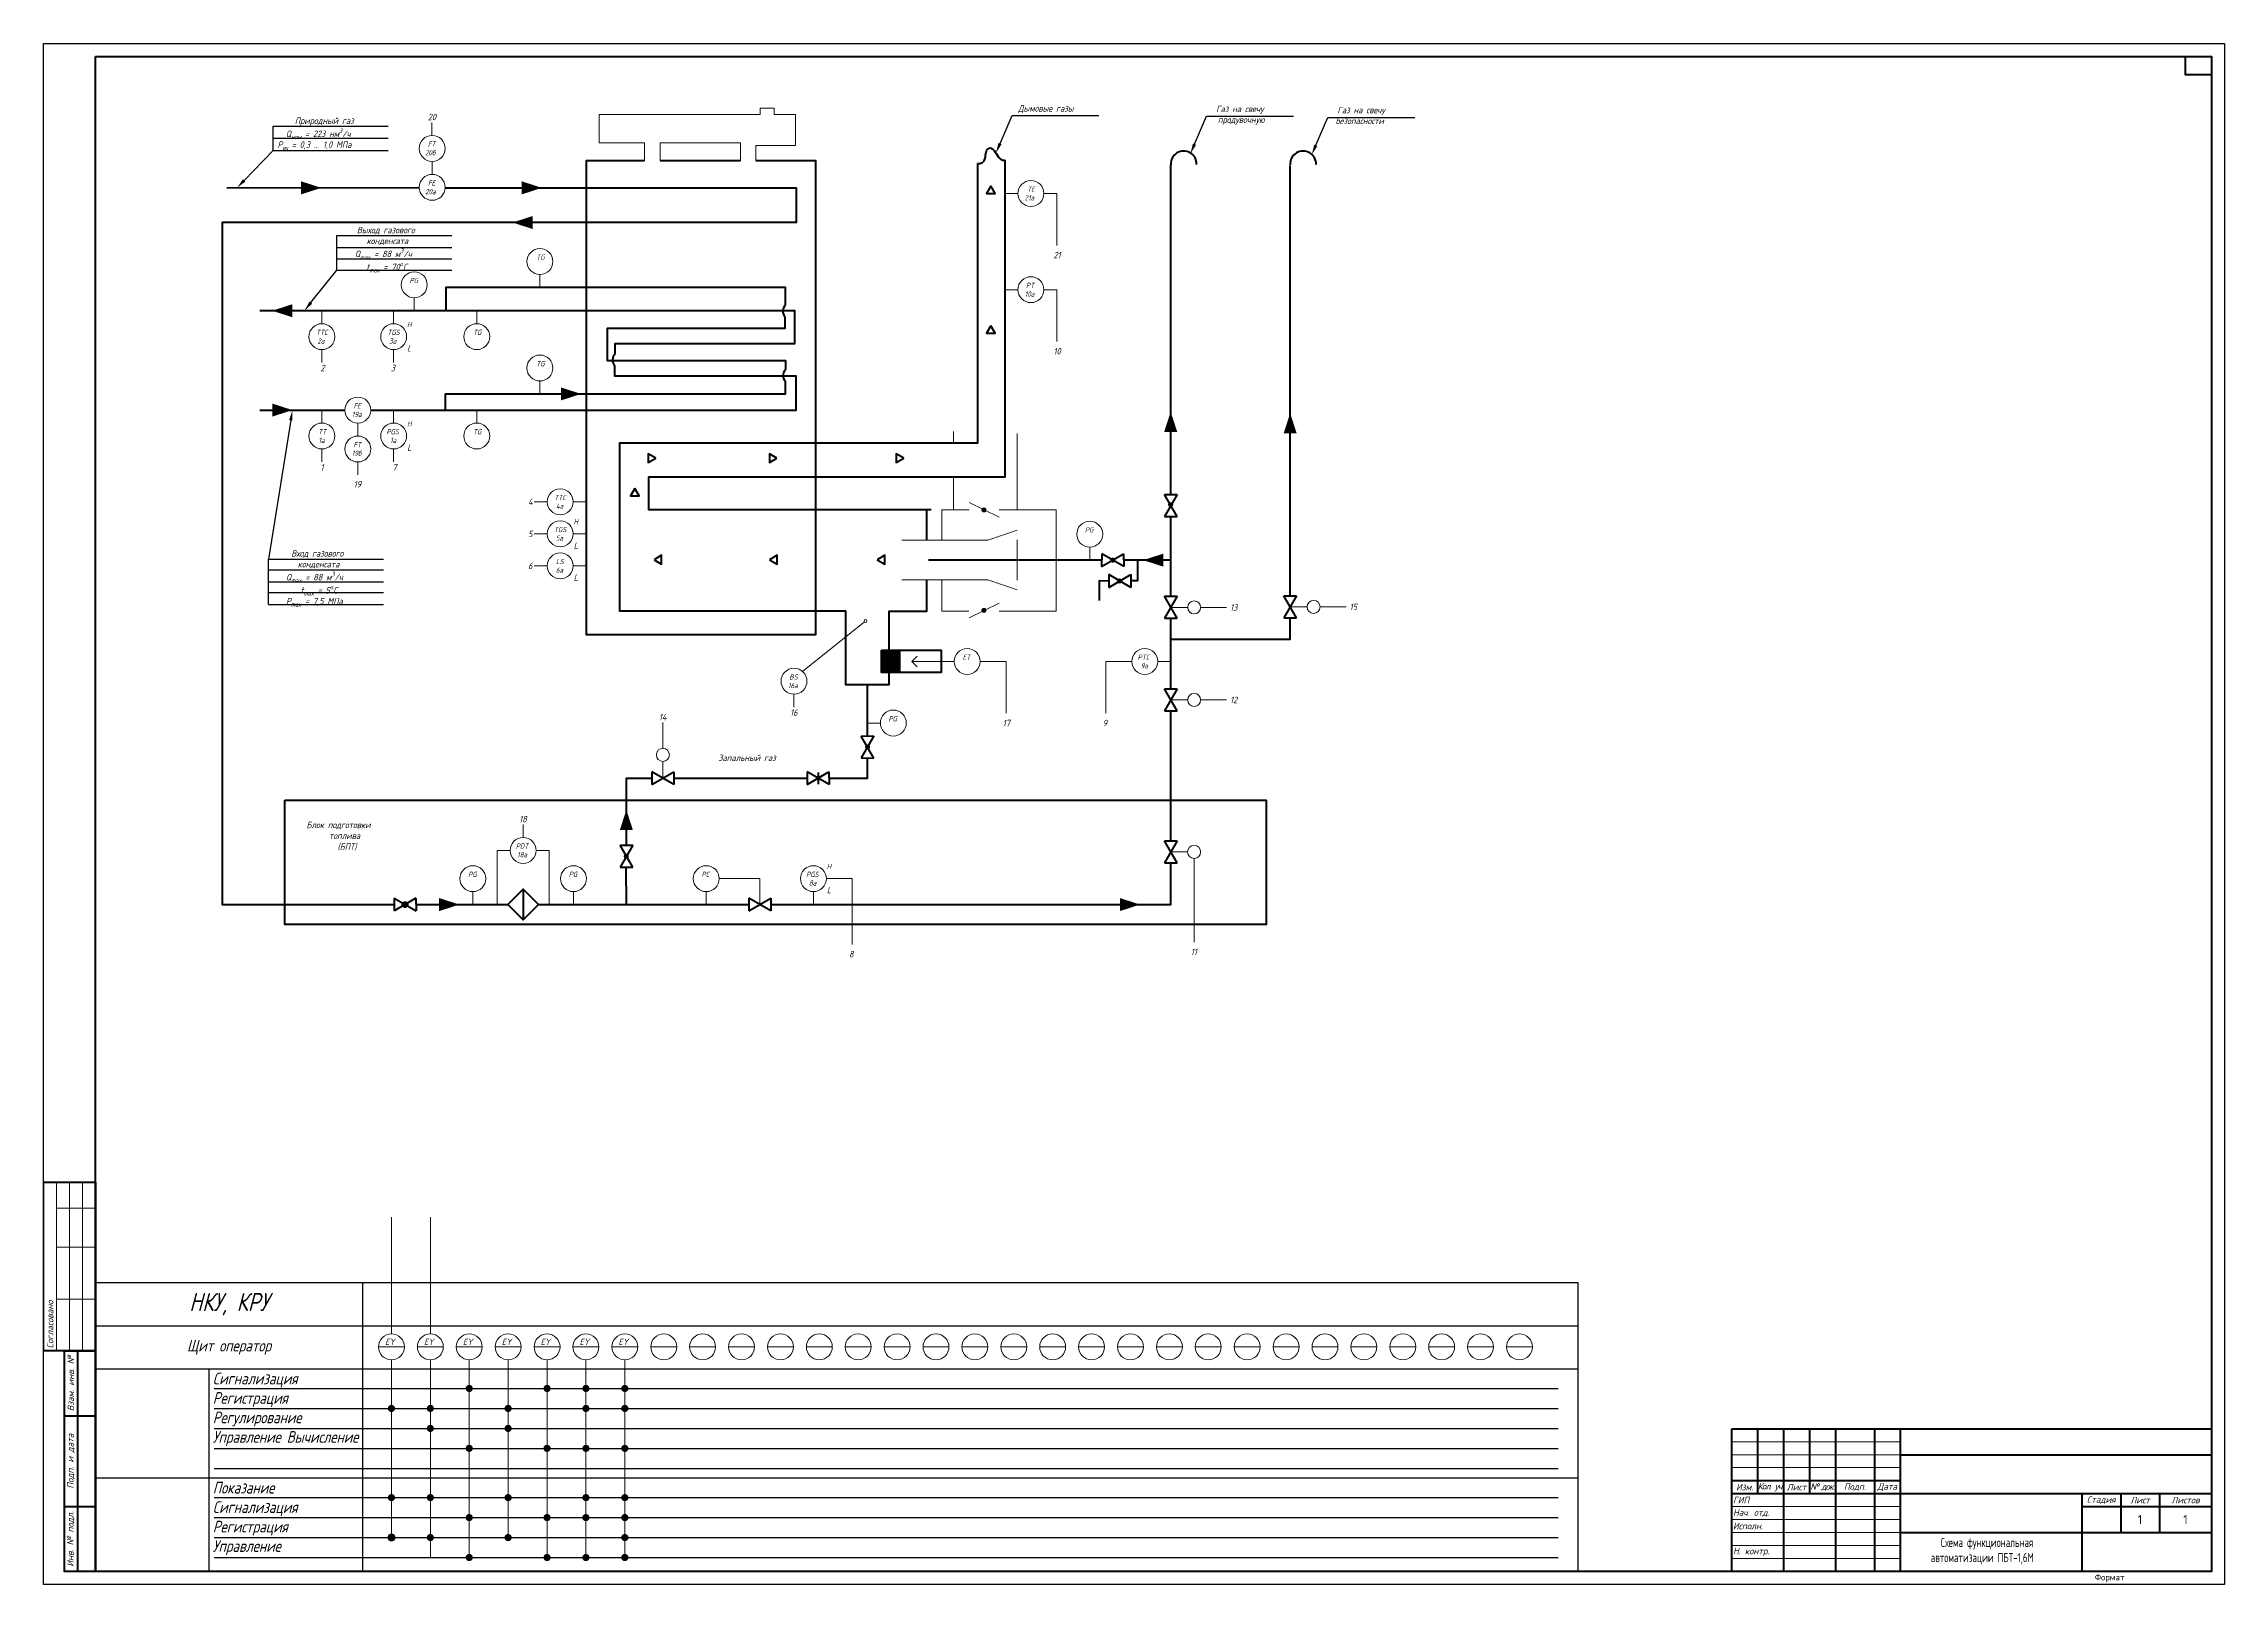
# Model space of a CAD drawing. Header units: millimetres. Extents: x 0 to 841, y 0 to 594.
import ezdxf
from ezdxf import colors
from ezdxf.entities.mleader import LeaderData, LeaderLine
from ezdxf.enums import TextEntityAlignment as Align
from ezdxf.math import Vec2, Vec3

# ---------------------------------------------------------------- set-up
doc = ezdxf.new("R2010")
doc.units = ezdxf.units.MM
doc.linetypes.add('ACAD_ISO02W100', pattern=[15, 12, -3])
for name, color, linetype, lineweight in [('1', 1, 'Continuous', 40), ('2', 1, 'Continuous', 20), ('Газ', 2, 'Continuous', 50), ('Конденсат', 45, 'Continuous', 50), ('Приборы', 170, 'Continuous', 20), ('Рамка', 3, 'Continuous', 40), ('Формат - толстая линия', 7, 'Continuous', 50), ('Формат - тонкая линия', 7, 'Continuous', 20)]:
    doc.layers.add(name, color=color, linetype=linetype, lineweight=lineweight)
doc.layers.add('Текст', color=7, linetype='Continuous')
doc.styles.add('2.5', font='isocpeur.ttf', dxfattribs={"oblique": 15, "height": 2.5})
doc.styles.add('3.5', font='isocpeur.ttf', dxfattribs={"oblique": 15, "height": 3.5})
doc.styles.add('GOST 2.304', font='CS_Gost2304.shx', dxfattribs={"oblique": 15})
doc.styles.get("Standard").update_dxf_attribs({"font": 'arial.ttf'})

msp = doc.modelspace()

# ---------------------------------------------------------------- texts
at = {"layer": 'Рамка', "linetype": 'Continuous', "lineweight": 25, "insert": (721.59, 17.91), "char_height": 3.5, "width": 61.5072, "attachment_point": 1, "style": 'GOST 2.304'}
msp.add_mtext('\\pi10.1509;{\\Fsimplex|c204;\\Q0.2618;\\W0.67745;Схема функциональная \\P\\pi6.2548;автоматизации ПБТ-1,6М}', dxfattribs=at)
at = {"layer": 'Текст', "style": 'GOST 2.304'}
for s, width, heights, insert, char_height, attachment_point in [('\\A1;\\pi8.44531;Природный газ\\P\\pi5.00675;Q{\\H0.7x;\\S^ ном;} = 223 нм{\\H0.7x;\\S3^ ;}/ч\\P\\pi1.77613;Р{\\H0.7x;\\S^ вх;} = 0,3 ... 1,0 МПа', 45.5811, [0], (88.5, 565.51), 2.5, 1), ('20', 6.1964, [2.79], (148.26, 566.95), 2.5, 1), ('\\A1;\\pi8.91723;Дымовые газы', 45.5811, [0], (367, 570.28), 2.5, 1), ('\\A1;\\pi10.24583;Газ на свечу \\P\\pi10.94531;продувочную', 45.5811, [0], (442.01, 570.08), 2.5, 1), ('\\A1;\\pi10.24583;Газ на свечу \\P\\pi9.58053;безопасности', 45.5811, [0], (488.78, 569.63), 2.5, 1), ('\\pi1.89349;FT\\P\\pi0.84587;20б', 7.3705, [0], (146.36, 556.27), 2, 1), ('\\pi1.94111;FE\\P\\pi0.87573;20а', 7.3705, [0], (146.36, 541.27), 2, 1), ('\\pi2.14103;TE\\P\\pi1.15288;21a', 7.2344, [0], (377.26, 538.89), 2, 1), ('\\A1;\\pi7.79055;Выход газового \\P\\pi11.54055;конденсата\\P\\pi7.00521;Q{\\H0.7x;\\S^ max;} = 88 м{\\H0.7x;\\S3^ ;}/ч\\P\\pi11.41794;t{\\H0.7x;\\S^ max;} = 70{\\H0.7x;\\So^ ;}C', 45.5811, [0], (113.11, 523.36), 2.5, 1), ('21', 7.3705, [0], (389.55, 513.74), 2.5, 1), ('\\pi2.17762;TG', 7.3705, [0], (187.91, 512.67), 2, 1), ('\\pi1.76681;PG', 7.3705, [0], (139.44, 503.69), 2, 1), ('\\pi1.68261;PT\\P\\pi1.21509;10а', 7.2344, [0], (377.26, 501.81), 2, 1), ('\\pi1.32048;TTC\\P\\pi1.82811;2а', 7.3705, [0], (103.85, 483.69), 2, 1), ('\\pi1.19972;TGS\\P\\pi1.87915;3а', 7.3705, [0], (131.49, 483.69), 2, 1), ('H', 7.3705, [0], (140.28, 486.72), 2, 1), ('\\pi2.17762;TG', 7.3705, [0], (163.53, 483.69), 2, 1), ('L', 7.3705, [0], (140.28, 475.32), 2.5, 7), ('\\pi2.17762;TG', 7.3705, [0], (187.91, 471.62), 2, 1), ('10', 7.3705, [0], (389.55, 476.66), 2.5, 1), ('2', 7.3705, [0], (106.87, 470.19), 2.5, 1), ('3', 7.3705, [0], (133.99, 470.19), 2.5, 1), ('\\pi1.94111;FE\\P\\pi1.28311;19а', 7.3705, [0], (117.68, 455.39), 2, 1), ('H', 7.3705, [0], (140.28, 448.42), 2, 1), ('\\pi2.16144;TT\\P\\pi2.23549;1а', 7.3705, [0], (103.85, 445.39), 2, 1), ('\\pi1.89349;FT\\P\\pi1.25326;19б', 7.3705, [0], (117.68, 440.39), 2, 1), ('\\pi0.78891;PGS\\P\\pi2.23549;1а', 7.3705, [0], (131.49, 445.39), 2, 1), ('L', 7.3705, [0], (140.28, 437.01), 2.5, 7), ('\\pi2.17762;TG', 7.3705, [0], (163.53, 445.39), 2, 1), ('1', 7.3705, [0], (106.87, 431.88), 2.5, 1), ('7', 7.3705, [0], (134.61, 431.88), 2.5, 1), ('19', 7.3705, [0], (119.68, 425.43), 2.5, 1), ('4', 7.3705, [0], (186.89, 418.6), 2.5, 1), ('\\pi1.32048;TTC\\P\\pi1.91742;4а', 7.3705, [0], (195.72, 420.04), 2, 1), ('5', 7.3705, [0], (186.89, 406.24), 2.5, 1), ('\\pi1.19972;TGS\\P\\pi1.87915;5а', 7.3705, [0], (195.72, 407.69), 2, 1), ('H', 7.3705, [0], (204.51, 410.72), 2, 1), ('\\pi1.69878;PG', 7.2344, [0], (399.94, 407.54), 2, 1), ('\\A1;\\pi9.04055;Вход газового \\P\\pi11.54055;конденсата\\P\\pi7.00522;Q{\\H0.7x;\\S^ max;\\H1.42857x; = 88 м\\H0.7x;\\S3^ ;\\H1.42857x;/ч\\P\\pi12.60845;t\\H0.7x;\\S^ max;\\H1.42857x; = 5\\H0.7x;\\So^ ;\\H1.42857x;C\\P\\pi7.14219;}Р{\\H0.7x;\\S^ max;} = 7,5 МПа', 45.5811, [0], (86.55, 398.72), 2.5, 1), ('\\pi1.97939;LS\\P\\pi1.914;6а', 7.3705, [0], (195.72, 395.33), 2, 1), ('L', 7.3705, [0], (204.51, 399.31), 2.5, 7), ('6', 7.3705, [0], (186.89, 393.88), 2.5, 1), ('L', 7.3705, [0], (204.51, 386.96), 2.5, 7), ('13', 7.3705, [0], (457.66, 377.89), 2.5, 1), ('15', 7.3705, [0], (503.73, 378.1), 2.5, 1), ('\\pi1.84587;ET', 7.3705, [0], (352.67, 358.48), 2, 1), ('\\pi0.84164;PTC\\P\\pi2.00068;9a', 7.2344, [0], (421.17, 358.47), 2, 1), ('\\pi1.78891;BS\\P\\pi1.28311;16а', 7.3705, [0], (285.88, 350.85), 2, 1), ('16', 7.3705, [0], (287.96, 337.37), 2.5, 1), ('12', 7.3705, [0], (457.66, 342.22), 2.5, 1), ('14', 7.3705, [0], (237.37, 335.61), 2.5, 1), ('\\pi1.69878;PG', 7.2344, [0], (324.21, 334.74), 2, 1), ('17', 7.3705, [0], (369.97, 333.32), 2.5, 1), ('9', 7.3705, [0], (408.47, 333.32), 2.5, 1), ('\\A1;\\pi8.67173;Запальный газ', 45.5811, [0], (251.59, 319.89), 2.5, 1), ('18', 7.3705, [0], (183.47, 296.27), 2.5, 1), ('\\A1;\\pi5.94531;Блок подготовки\\P\\pi14.63578;топлива\\P\\pi17.9244;(БПТ)', 45.5811, [0], (95.52, 294.03), 2.5, 1), ('\\pi0.75063;PDT\\P\\pi1.28311;18а', 7.3705, [0], (181.43, 285.63), 2, 1), ('H', 7.3705, [0], (302.14, 277.79), 2, 1), ('\\pi1.76681;PG', 7.3705, [0], (162.04, 274.75), 2, 1), ('\\pi1.76681;PG', 7.3705, [0], (200.83, 274.75), 2, 1), ('\\pi1.76681;PC', 7.3705, [0], (252.05, 274.75), 2, 1), ('\\pi0.78891;PGS\\P\\pi1.87915;8а', 7.3705, [0], (293.36, 274.75), 2, 1), ('L', 7.3705, [0], (302.14, 266.38), 2.5, 7), ('8', 7.3705, [0], (310.65, 244.25), 2.5, 1), ('11', 6.8329, [3.04], (442.5, 245.1), 2.5, 1), ('EY', 6.2619, [0], (131.77, 94.76), 2.5, 1), ('EY', 6.2619, [0], (146.77, 94.76), 2.5, 1), ('EY', 6.2619, [0], (161.77, 94.76), 2.5, 1), ('EY', 6.2619, [0], (176.77, 94.76), 2.5, 1), ('EY', 6.2619, [0], (191.77, 94.76), 2.5, 1), ('EY', 6.2619, [0], (206.77, 94.76), 2.5, 1), ('EY', 6.2619, [0], (221.77, 94.76), 2.5, 1)]:
    msp.add_mtext_dynamic_manual_height_columns(s, width=width, gutter_width=12.5, heights=heights, dxfattribs=dict(at, insert=insert, char_height=char_height, attachment_point=attachment_point))

# ---------------------------------------------------------------- blocks, each defined once
blk = doc.blocks.new('Штамп согласования')
at = {"color": 0, "linetype": 'ByBlock', "lineweight": -2, "ltscale": 100}
blk.add_lwpolyline([(-20, 65), (-20, 0)], dxfattribs=at)
at = {"layer": 'Формат - толстая линия', "ltscale": 100}
blk.add_lwpolyline([(-20, 65), (0, 65), (0, 0), (-20, 0)], dxfattribs=at)
at = {"layer": 'Формат - тонкая линия', "ltscale": 100}
for points in [[(-15, 65), (-15, 0)], [(-10, 65), (-10, 0)], [(-5, 65), (-5, 0)], [(-15, 55), (0, 55)], [(-15, 40), (0, 40)], [(-15, 20), (0, 20)]]:
    blk.add_lwpolyline(points, dxfattribs=at)
at = {"color": 0, "linetype": 'ByBlock', "lineweight": -2, "ltscale": 100, "insert": (-17.5, 1), "char_height": 2.5, "width": 65, "attachment_point": 4, "rotation": 90, "style": '2.5'}
blk.add_mtext('Согласовано', dxfattribs=at)
blk = doc.blocks.new('Штамп - основная надпись')
at = {"ltscale": 100}
blk.add_lwpolyline([(0, 55), (0, 0)], dxfattribs=at)
at = {"layer": 'Формат - толстая линия', "ltscale": 100}
blk.add_lwpolyline([(0, 55), (185, 55), (185, 0), (0, 0)], close=True, dxfattribs=at)
for points in [[(10, 55), (10, 30)], [(20, 55), (20, 0)], [(30, 55), (30, 30)], [(40, 55), (40, 0)], [(55, 55), (55, 0)], [(65, 55), (65, 0)], [(65, 45), (185, 45)], [(0, 35), (65, 35)], [(0, 30), (65, 30)], [(65, 30), (185, 30)], [(135, 30), (135, 0)], [(150, 30), (150, 15)], [(165, 30), (165, 15)], [(135, 25), (185, 25)], [(65, 15), (185, 15)]]:
    blk.add_lwpolyline(points, dxfattribs=at)
at = {"layer": 'Формат - тонкая линия', "ltscale": 100}
for points in [[(0, 50), (65, 50)], [(0, 45), (65, 45)], [(0, 40), (65, 40)], [(0, 25), (65, 25)], [(0, 20), (65, 20)], [(0, 15), (65, 15)], [(0, 10), (65, 10)], [(0, 5), (65, 5)]]:
    blk.add_lwpolyline(points, dxfattribs=at)
at = {"color": 0, "linetype": 'ByBlock', "lineweight": -2, "ltscale": 100, "char_height": 2.5, "style": '2.5'}
for s, insert, width, attachment_point in [('Изм.', (5, 32.5), 10, 5), ('{\\T0.75;Кол. уч.}', (15, 32.5), 10, 5), ('Лист', (25, 32.5), 10, 5), ('{\\T0.85;№ док.}', (35, 32.5), 10, 5), ('Подп.', (47.5, 32.5), 15, 5), ('Дата', (60, 32.5), 10, 5), ('ГИП', (0.5, 27.5), 20, 4), ('Стадия', (142.5, 27.5), 15, 5), ('Лист', (157.5, 27.5), 15, 5), ('Листов', (175, 27.5), 20, 5), ('Нач. отд.', (0.5, 22.5), 20, 4), ('Исполн.', (0.5, 17.5), 20, 4), ('Н. контр.', (0.5, 7.5), 20, 4)]:
    blk.add_mtext(s, dxfattribs=dict(at, insert=insert, width=width, attachment_point=attachment_point))
blk = doc.blocks.new('*U8')
at = {"color": 0, "linetype": 'ByBlock', "lineweight": -2}
blk.add_lwpolyline([(0, 594), (841, 594), (841, 0), (0, 0)], close=True, dxfattribs=at)
at = {"layer": 'Формат - толстая линия'}
blk.add_lwpolyline([(20, 589), (836, 589), (836, 5), (20, 5)], close=True, dxfattribs=at)
at = {"layer": 'Формат - толстая линия', "ltscale": 100}
for points in [[(826, 589), (836, 589), (836, 582), (826, 582)], [(8, 90), (20, 90), (20, 5), (8, 5)]]:
    blk.add_lwpolyline(points, close=True, dxfattribs=at)
for points in [[(13, 90), (13, 5)], [(8, 65), (20, 65)], [(8, 30), (20, 30)]]:
    blk.add_lwpolyline(points, dxfattribs=at)
at = {"ltscale": 100}
for name, p in [('Штамп согласования', (20, 90)), ('Штамп - основная надпись', (651, 5))]:
    blk.add_blockref(name, p, dxfattribs=at)
at = {"color": 0, "linetype": 'ByBlock', "lineweight": -2, "ltscale": 100, "char_height": 2.5, "attachment_point": 5, "rotation": 90, "style": '2.5'}
for s, insert, width in [('Взам. инв. №', (10.5, 77.5), 25), ('Подп. и дата', (10.5, 47.5), 35), ('Инв. № подл.', (10.5, 17.5), 25)]:
    blk.add_mtext(s, dxfattribs=dict(at, insert=insert, width=width))
at = {"color": 0, "linetype": 'ByBlock', "lineweight": -2, "ltscale": 100}
for tag, height, style, p in [('№', 3.5, '3.5', (831, 585.5)), ('ДОКУМЕНТ', 3.5, '3.5', (776, 55)), ('ОБЪЕКТ_СТРОИТЕЛЬСТВА', 2.5, '2.5', (776, 42.5)), ('ЗДАНИЕ(СООРУЖЕНИЕ)', 2.5, '2.5', (751, 27.5)), ('СТАДИЯ', 3.5, '3.5', (793.5, 25)), ('ЛИСТ', 3.5, '3.5', (808.5, 25)), ('ЛИСТОВ', 3.5, '3.5', (826, 25)), ('ИЗОБРАЖЕНИЯ_ЛИСТА', 2.5, '2.5', (751, 12.5)), ('ОРГАНИЗАЦИЯ', 2.5, '2.5', (811, 12.5))]:
    blk.add_attdef(tag, text='', height=height, dxfattribs=dict(at, style=style)).set_placement(p, align=Align.MIDDLE_CENTER)
at = {"color": 0, "linetype": 'ByBlock', "lineweight": -2, "ltscale": 100, "style": '2.5'}
for tag, p in [('ГИП', (671.2, 31.25)), ('НАЧ.ОТД.', (671.2, 26.25)), ('ИСПОЛН.', (671.2, 21.25)), ('Н.КОНТР.', (671.2, 11.25)), ('ФОРМАТ', (791, 1.5))]:
    blk.add_attdef(tag, p, '', height=2.5, dxfattribs=at)
at = {"color": 0, "linetype": 'ByBlock', "lineweight": -2, "ltscale": 100, "style": '2.5', "width": 0.8}
for tag, p in [('ДАТА_1', (711, 32.5)), ('ДАТА_2', (711, 27.5)), ('ДАТА_3', (711, 22.5)), ('ДАТА_4', (711, 12.5))]:
    blk.add_attdef(tag, text='', height=2.5, dxfattribs=at).set_placement(p, align=Align.MIDDLE_CENTER)
blk = doc.blocks.new('*T11')
at = {"layer": 'Текст', "color": 0, "linetype": 'ByBlock', "lineweight": -2, "transparency": 16777216}
for p, q in [((0, 0), (571.66, 0)), ((0, 0), (0, -111.37)), ((102.97, 0), (102.97, -111.37)), ((571.66, 0), (571.66, -111.37)), ((0, -16.65), (571.66, -16.65)), ((0, -33.26), (571.66, -33.26)), ((43.74, -33.26), (43.74, -111.37)), ((0, -75.34), (571.66, -75.34)), ((0, -111.37), (571.66, -111.37))]:
    blk.add_line(p, q, dxfattribs=at)
at = {"layer": 'Текст', "color": 0, "lineweight": 25, "transparency": 16777216, "style": 'GOST 2.304'}
for s, insert, char_height, width, attachment_point in [('НКУ, КРУ', (51.48, -8.33), 7, 99.9672, 5), ('Щит оператор', (51.48, -24.95), 4.5, 99.9672, 5), ('Сигнализация Регистрация Регулирование Управление Вычисление', (45.24, -34.76), 4.5, 56.2286, 1), ('Показание Сигнализация Регистрация Управление', (45.24, -76.84), 4.5, 56.2286, 1)]:
    blk.add_mtext(s, dxfattribs=dict(at, insert=insert, char_height=char_height, width=width, attachment_point=attachment_point))
blk = doc.blocks.new('*U16')
at = {"layer": 'Приборы'}
for p, q in [((-5, 0), (5, 0)), ((5, 0), (-5, 0))]:
    blk.add_line(p, q, dxfattribs=at)
blk.add_circle((0, 0), 5, dxfattribs=at)
blk = doc.blocks.new('*U17')
at = {"layer": 'Приборы', "color": 0, "linetype": 'ByBlock', "lineweight": -2, "transparency": 16777216}
for p in [(0, 0), (15, 0), (30, 0), (45, 0), (60, 0), (75, 0), (90, 0), (105, 0), (120, 0), (135, 0), (150, 0), (165, 0), (180, 0), (195, 0), (210, 0), (225, 0), (240, 0), (255, 0), (270, 0), (285, 0), (300, 0), (315, 0), (330, 0), (345, 0), (360, 0), (375, 0), (390, 0), (405, 0), (420, 0), (435, 0)]:
    blk.add_blockref('*U16', p, dxfattribs=at)

# ---------------------------------------------------------------- hatches: boundary and pattern name
at = {"layer": '1', "linetype": 'ACAD_ISO02W100'}
h = msp.add_hatch(color=256, dxfattribs=at)
h.set_gradient(color1=(255, 0, 0), color2=(255, 0, 0), tint=1)
h.paths.add_polyline_path([(363.59, 414.72, 0.572357), (361.89, 414.73), (362.75, 414.23)])
h.paths.add_polyline_path([(363.72, 414.22, 0.131652), (363.59, 414.72), (362.75, 414.23), (363.59, 413.74, 0.127836)])
h.paths.add_polyline_path([(362.75, 414.23), (361.88, 413.73, 0.582365), (363.59, 413.74)])
h.paths.add_polyline_path([(361.89, 414.73, 0.135472), (361.75, 414.22, 0.131652), (361.88, 413.73), (362.75, 414.23)])
h = msp.add_hatch(color=256, dxfattribs=at)
h.set_gradient(color1=(255, 0, 0), color2=(255, 0, 0), tint=1)
h.paths.add_polyline_path([(435.58, 416.73, 0.572357), (433.87, 416.74), (434.74, 416.24)])
h.paths.add_polyline_path([(435.71, 416.24, 0.131652), (435.58, 416.73), (434.74, 416.24), (435.58, 415.76, 0.127836)])
h.paths.add_polyline_path([(434.74, 416.24), (433.87, 415.74, 0.582365), (435.58, 415.76)])
h.paths.add_polyline_path([(433.87, 416.74, 0.135472), (433.74, 416.24, 0.131652), (433.87, 415.74), (434.74, 416.24)])
h = msp.add_hatch(color=256, dxfattribs=at)
h.set_gradient(color1=(255, 0, 0), color2=(255, 0, 0), tint=1)
h.paths.add_polyline_path([(413.27, 395.36, 0.572357), (411.57, 395.37), (412.44, 394.87)])
h.paths.add_polyline_path([(413.41, 394.87, 0.131652), (413.27, 395.36), (412.44, 394.87), (413.28, 394.39, 0.127836)])
h.paths.add_polyline_path([(412.44, 394.87), (411.57, 394.37, 0.582365), (413.28, 394.39)])
h.paths.add_polyline_path([(411.57, 395.37, 0.135472), (411.43, 394.87, 0.131652), (411.57, 394.37), (412.44, 394.87)])
h = msp.add_hatch(color=256, dxfattribs=at)
h.set_gradient(color1=(255, 0, 0), color2=(255, 0, 0), tint=1)
h.paths.add_polyline_path([(415.89, 387.33, 0.572357), (414.19, 387.34), (415.05, 386.84)])
h.paths.add_polyline_path([(416.02, 386.83, 0.131652), (415.89, 387.33), (415.05, 386.84), (415.9, 386.35, 0.127836)])
h.paths.add_polyline_path([(415.05, 386.84), (414.18, 386.34, 0.582365), (415.9, 386.35)])
h.paths.add_polyline_path([(414.19, 387.34, 0.135472), (414.05, 386.83, 0.131652), (414.18, 386.34), (415.05, 386.84)])
h = msp.add_hatch(color=256, dxfattribs=at)
h.set_gradient(color1=(255, 0, 0), color2=(255, 0, 0), tint=1)
h.paths.add_polyline_path([(363.59, 375.02, -0.572357), (361.89, 375), (362.75, 375.5)])
h.paths.add_polyline_path([(363.72, 375.51, -0.131652), (363.59, 375.02), (362.75, 375.5), (363.59, 375.99, -0.127836)])
h.paths.add_polyline_path([(362.75, 375.5), (361.88, 376, -0.582365), (363.59, 375.99)])
h.paths.add_polyline_path([(361.89, 375, -0.135472), (361.75, 375.51, -0.131652), (361.88, 376), (362.75, 375.5)])
at = {"layer": '1'}
h = msp.add_hatch(color=256, dxfattribs=at)
h.dxf.hatch_style = 1
h.paths.add_polyline_path([(326.2, 360.1), (323.27, 360.1), (323.27, 351.52), (326.2, 351.52)])
h.paths.add_polyline_path([(330.15, 360.1), (326.2, 360.1), (326.2, 351.52), (330.15, 351.52)])
at = {"layer": '1', "linetype": 'ACAD_ISO02W100'}
h = msp.add_hatch(color=256, dxfattribs=at)
h.set_gradient(color1=(255, 0, 0), color2=(255, 0, 0), tint=1)
h.paths.add_polyline_path([(318.71, 323.31, 0.572357), (317.01, 323.33), (317.87, 322.83)])
h.paths.add_polyline_path([(318.84, 322.82, 0.131652), (318.71, 323.31), (317.87, 322.83), (318.72, 322.34, 0.127836)])
h.paths.add_polyline_path([(317.87, 322.83), (317, 322.33, 0.582365), (318.72, 322.34)])
h.paths.add_polyline_path([(317.01, 323.33, 0.135472), (316.87, 322.82, 0.131652), (317, 322.33), (317.87, 322.83)])
h = msp.add_hatch(color=256, dxfattribs=at)
h.set_gradient(color1=(255, 0, 0), color2=(255, 0, 0), tint=1)
h.paths.add_polyline_path([(225.66, 281.2, 0.572357), (223.96, 281.21), (224.82, 280.71)])
h.paths.add_polyline_path([(225.79, 280.71, 0.131652), (225.66, 281.2), (224.82, 280.71), (225.66, 280.23, 0.127836)])
h.paths.add_polyline_path([(224.82, 280.71), (223.95, 280.21, 0.582365), (225.66, 280.23)])
h.paths.add_polyline_path([(223.96, 281.21, 0.135472), (223.82, 280.71, 0.131652), (223.95, 280.21), (224.82, 280.71)])
h = msp.add_hatch(color=256, dxfattribs=at)
h.set_gradient(color1=(255, 0, 0), color2=(255, 0, 0), tint=1)
h.paths.add_polyline_path([(140.31, 262.57, 0.572357), (138.61, 262.58), (139.47, 262.08)])
h.paths.add_polyline_path([(140.44, 262.08, 0.131652), (140.31, 262.57), (139.47, 262.08), (140.31, 261.6, 0.127836)])
h.paths.add_polyline_path([(139.47, 262.08), (138.6, 261.58, 0.582365), (140.31, 261.6)])
h.paths.add_polyline_path([(138.61, 262.58, 0.135472), (138.47, 262.08, 0.131652), (138.6, 261.58), (139.47, 262.08)])
at = {"layer": 'Приборы'}
h = msp.add_hatch(color=256, dxfattribs=at)
h.dxf.hatch_style = 1
h.paths.add_polyline_path([(165.64, 75.53), (162.84, 75.53, 1)])
h.paths.add_polyline_path([(164.24, 76.93, 0.414214), (162.84, 75.53), (164.24, 75.53)])
h.paths.add_polyline_path([(164.24, 76.93), (164.24, 75.53), (165.64, 75.53, 0.414214)])
h = msp.add_hatch(color=256, dxfattribs=at)
h.dxf.hatch_style = 1
h.paths.add_polyline_path([(195.64, 75.53), (192.84, 75.53, 1)])
h.paths.add_polyline_path([(194.24, 76.93, 0.414214), (192.84, 75.53), (194.24, 75.53)])
h.paths.add_polyline_path([(194.24, 76.93), (194.24, 75.53), (195.64, 75.53, 0.414214)])
h = msp.add_hatch(color=256, dxfattribs=at)
h.dxf.hatch_style = 1
h.paths.add_polyline_path([(210.64, 75.53), (207.84, 75.53, 1)])
h.paths.add_polyline_path([(209.24, 76.93, 0.414214), (207.84, 75.53), (209.24, 75.53)])
h.paths.add_polyline_path([(209.24, 76.93), (209.24, 75.53), (210.64, 75.53, 0.414214)])
h = msp.add_hatch(color=256, dxfattribs=at)
h.dxf.hatch_style = 1
h.paths.add_polyline_path([(225.64, 75.53), (222.84, 75.53, 1)])
h.paths.add_polyline_path([(224.24, 76.93, 0.414214), (222.84, 75.53), (224.24, 75.53)])
h.paths.add_polyline_path([(224.24, 76.93), (224.24, 75.53), (225.64, 75.53, 0.414214)])
h = msp.add_hatch(color=256, dxfattribs=at)
h.dxf.hatch_style = 1
h.paths.add_polyline_path([(135.64, 67.83), (132.84, 67.83, 1)])
h.paths.add_polyline_path([(134.24, 69.23, 0.414214), (132.84, 67.83), (134.24, 67.83)])
h.paths.add_polyline_path([(134.24, 69.23), (134.24, 67.83), (135.64, 67.83, 0.414214)])
h = msp.add_hatch(color=256, dxfattribs=at)
h.dxf.hatch_style = 1
h.paths.add_polyline_path([(150.64, 67.83), (147.84, 67.83, 1)])
h.paths.add_polyline_path([(149.24, 69.23, 0.414214), (147.84, 67.83), (149.24, 67.83)])
h.paths.add_polyline_path([(149.24, 69.23), (149.24, 67.83), (150.64, 67.83, 0.414214)])
h = msp.add_hatch(color=256, dxfattribs=at)
h.dxf.hatch_style = 1
h.paths.add_polyline_path([(180.64, 67.83), (177.84, 67.83, 1)])
h.paths.add_polyline_path([(179.24, 69.23, 0.414214), (177.84, 67.83), (179.24, 67.83)])
h.paths.add_polyline_path([(179.24, 69.23), (179.24, 67.83), (180.64, 67.83, 0.414214)])
h = msp.add_hatch(color=256, dxfattribs=at)
h.dxf.hatch_style = 1
h.paths.add_polyline_path([(210.64, 67.83), (207.84, 67.83, 1)])
h.paths.add_polyline_path([(209.24, 69.23, 0.414214), (207.84, 67.83), (209.24, 67.83)])
h.paths.add_polyline_path([(209.24, 69.23), (209.24, 67.83), (210.64, 67.83, 0.414214)])
h = msp.add_hatch(color=256, dxfattribs=at)
h.dxf.hatch_style = 1
h.paths.add_polyline_path([(225.64, 67.83), (222.84, 67.83, 1)])
h.paths.add_polyline_path([(224.24, 69.23, 0.414214), (222.84, 67.83), (224.24, 67.83)])
h.paths.add_polyline_path([(224.24, 69.23), (224.24, 67.83), (225.64, 67.83, 0.414214)])
h = msp.add_hatch(color=256, dxfattribs=at)
h.dxf.hatch_style = 1
h.paths.add_polyline_path([(150.64, 60.13), (147.84, 60.13, 1)])
h.paths.add_polyline_path([(149.24, 61.53, 0.414214), (147.84, 60.13), (149.24, 60.13)])
h.paths.add_polyline_path([(149.24, 61.53), (149.24, 60.13), (150.64, 60.13, 0.414214)])
h = msp.add_hatch(color=256, dxfattribs=at)
h.dxf.hatch_style = 1
h.paths.add_polyline_path([(180.64, 60.13), (177.84, 60.13, 1)])
h.paths.add_polyline_path([(179.24, 61.53, 0.414214), (177.84, 60.13), (179.24, 60.13)])
h.paths.add_polyline_path([(179.24, 61.53), (179.24, 60.13), (180.64, 60.13, 0.414214)])
h = msp.add_hatch(color=256, dxfattribs=at)
h.dxf.hatch_style = 1
h.paths.add_polyline_path([(165.64, 52.43), (162.84, 52.43, 1)])
h.paths.add_polyline_path([(164.24, 53.83, 0.414214), (162.84, 52.43), (164.24, 52.43)])
h.paths.add_polyline_path([(164.24, 53.83), (164.24, 52.43), (165.64, 52.43, 0.414214)])
h = msp.add_hatch(color=256, dxfattribs=at)
h.dxf.hatch_style = 1
h.paths.add_polyline_path([(195.64, 52.43), (192.84, 52.43, 1)])
h.paths.add_polyline_path([(194.24, 53.83, 0.414214), (192.84, 52.43), (194.24, 52.43)])
h.paths.add_polyline_path([(194.24, 53.83), (194.24, 52.43), (195.64, 52.43, 0.414214)])
h = msp.add_hatch(color=256, dxfattribs=at)
h.dxf.hatch_style = 1
h.paths.add_polyline_path([(210.64, 52.43), (207.84, 52.43, 1)])
h.paths.add_polyline_path([(209.24, 53.83, 0.414214), (207.84, 52.43), (209.24, 52.43)])
h.paths.add_polyline_path([(209.24, 53.83), (209.24, 52.43), (210.64, 52.43, 0.414214)])
h = msp.add_hatch(color=256, dxfattribs=at)
h.dxf.hatch_style = 1
h.paths.add_polyline_path([(225.64, 52.43), (222.84, 52.43, 1)])
h.paths.add_polyline_path([(224.24, 53.83, 0.414214), (222.84, 52.43), (224.24, 52.43)])
h.paths.add_polyline_path([(224.24, 53.83), (224.24, 52.43), (225.64, 52.43, 0.414214)])
h = msp.add_hatch(color=256, dxfattribs=at)
h.dxf.hatch_style = 1
h.paths.add_polyline_path([(135.64, 33.45), (132.84, 33.45, 1)])
h.paths.add_polyline_path([(134.24, 34.85, 0.414214), (132.84, 33.45), (134.24, 33.45)])
h.paths.add_polyline_path([(134.24, 34.85), (134.24, 33.45), (135.64, 33.45, 0.414214)])
h = msp.add_hatch(color=256, dxfattribs=at)
h.dxf.hatch_style = 1
h.paths.add_polyline_path([(150.64, 33.45), (147.84, 33.45, 1)])
h.paths.add_polyline_path([(149.24, 34.85, 0.414214), (147.84, 33.45), (149.24, 33.45)])
h.paths.add_polyline_path([(149.24, 34.85), (149.24, 33.45), (150.64, 33.45, 0.414214)])
h = msp.add_hatch(color=256, dxfattribs=at)
h.dxf.hatch_style = 1
h.paths.add_polyline_path([(180.64, 33.45), (177.84, 33.45, 1)])
h.paths.add_polyline_path([(179.24, 34.85, 0.414214), (177.84, 33.45), (179.24, 33.45)])
h.paths.add_polyline_path([(179.24, 34.85), (179.24, 33.45), (180.64, 33.45, 0.414214)])
h = msp.add_hatch(color=256, dxfattribs=at)
h.dxf.hatch_style = 1
h.paths.add_polyline_path([(210.64, 33.45), (207.84, 33.45, 1)])
h.paths.add_polyline_path([(209.24, 34.85, 0.414214), (207.84, 33.45), (209.24, 33.45)])
h.paths.add_polyline_path([(209.24, 34.85), (209.24, 33.45), (210.64, 33.45, 0.414214)])
h = msp.add_hatch(color=256, dxfattribs=at)
h.dxf.hatch_style = 1
h.paths.add_polyline_path([(225.64, 33.45), (222.84, 33.45, 1)])
h.paths.add_polyline_path([(224.24, 34.85, 0.414214), (222.84, 33.45), (224.24, 33.45)])
h.paths.add_polyline_path([(224.24, 34.85), (224.24, 33.45), (225.64, 33.45, 0.414214)])
h = msp.add_hatch(color=256, dxfattribs=at)
h.dxf.hatch_style = 1
h.paths.add_polyline_path([(165.64, 25.75), (162.84, 25.75, 1)])
h.paths.add_polyline_path([(164.24, 27.15, 0.414214), (162.84, 25.75), (164.24, 25.75)])
h.paths.add_polyline_path([(164.24, 27.15), (164.24, 25.75), (165.64, 25.75, 0.414214)])
h = msp.add_hatch(color=256, dxfattribs=at)
h.dxf.hatch_style = 1
h.paths.add_polyline_path([(195.64, 25.75), (192.84, 25.75, 1)])
h.paths.add_polyline_path([(194.24, 27.15, 0.414214), (192.84, 25.75), (194.24, 25.75)])
h.paths.add_polyline_path([(194.24, 27.15), (194.24, 25.75), (195.64, 25.75, 0.414214)])
h = msp.add_hatch(color=256, dxfattribs=at)
h.dxf.hatch_style = 1
h.paths.add_polyline_path([(210.64, 25.75), (207.84, 25.75, 1)])
h.paths.add_polyline_path([(209.24, 27.15, 0.414214), (207.84, 25.75), (209.24, 25.75)])
h.paths.add_polyline_path([(209.24, 27.15), (209.24, 25.75), (210.64, 25.75, 0.414214)])
h = msp.add_hatch(color=256, dxfattribs=at)
h.dxf.hatch_style = 1
h.paths.add_polyline_path([(225.64, 25.75), (222.84, 25.75, 1)])
h.paths.add_polyline_path([(224.24, 27.15, 0.414214), (222.84, 25.75), (224.24, 25.75)])
h.paths.add_polyline_path([(224.24, 27.15), (224.24, 25.75), (225.64, 25.75, 0.414214)])
h = msp.add_hatch(color=256, dxfattribs=at)
h.dxf.hatch_style = 1
h.paths.add_polyline_path([(135.64, 18.05), (132.84, 18.05, 1)])
h.paths.add_polyline_path([(134.24, 19.45, 0.414214), (132.84, 18.05), (134.24, 18.05)])
h.paths.add_polyline_path([(134.24, 19.45), (134.24, 18.05), (135.64, 18.05, 0.414214)])
h = msp.add_hatch(color=256, dxfattribs=at)
h.dxf.hatch_style = 1
h.paths.add_polyline_path([(150.64, 18.05), (147.84, 18.05, 1)])
h.paths.add_polyline_path([(149.24, 19.45, 0.414214), (147.84, 18.05), (149.24, 18.05)])
h.paths.add_polyline_path([(149.24, 19.45), (149.24, 18.05), (150.64, 18.05, 0.414214)])
h = msp.add_hatch(color=256, dxfattribs=at)
h.dxf.hatch_style = 1
h.paths.add_polyline_path([(180.64, 18.05), (177.84, 18.05, 1)])
h.paths.add_polyline_path([(179.24, 19.45, 0.414214), (177.84, 18.05), (179.24, 18.05)])
h.paths.add_polyline_path([(179.24, 19.45), (179.24, 18.05), (180.64, 18.05, 0.414214)])
h = msp.add_hatch(color=256, dxfattribs=at)
h.dxf.hatch_style = 1
h.paths.add_polyline_path([(225.64, 18.05), (222.84, 18.05, 1)])
h.paths.add_polyline_path([(224.24, 19.45, 0.414214), (222.84, 18.05), (224.24, 18.05)])
h.paths.add_polyline_path([(224.24, 19.45), (224.24, 18.05), (225.64, 18.05, 0.414214)])
h = msp.add_hatch(color=256, dxfattribs=at)
h.dxf.hatch_style = 1
h.paths.add_polyline_path([(165.64, 10.35), (162.84, 10.35, 1)])
h.paths.add_polyline_path([(164.24, 11.75, 0.414214), (162.84, 10.35), (164.24, 10.35)])
h.paths.add_polyline_path([(164.24, 11.75), (164.24, 10.35), (165.64, 10.35, 0.414214)])
h = msp.add_hatch(color=256, dxfattribs=at)
h.dxf.hatch_style = 1
h.paths.add_polyline_path([(195.64, 10.35), (192.84, 10.35, 1)])
h.paths.add_polyline_path([(194.24, 11.75, 0.414214), (192.84, 10.35), (194.24, 10.35)])
h.paths.add_polyline_path([(194.24, 11.75), (194.24, 10.35), (195.64, 10.35, 0.414214)])
h = msp.add_hatch(color=256, dxfattribs=at)
h.dxf.hatch_style = 1
h.paths.add_polyline_path([(210.64, 10.35), (207.84, 10.35, 1)])
h.paths.add_polyline_path([(209.24, 11.75, 0.414214), (207.84, 10.35), (209.24, 10.35)])
h.paths.add_polyline_path([(209.24, 11.75), (209.24, 10.35), (210.64, 10.35, 0.414214)])
h = msp.add_hatch(color=256, dxfattribs=at)
h.dxf.hatch_style = 1
h.paths.add_polyline_path([(225.64, 10.35), (222.84, 10.35, 1)])
h.paths.add_polyline_path([(224.24, 11.75, 0.414214), (222.84, 10.35), (224.24, 10.35)])
h.paths.add_polyline_path([(224.24, 11.75), (224.24, 10.35), (225.64, 10.35, 0.414214)])

# ---------------------------------------------------------------- linework, layer by layer
at = {"layer": '1', "linetype": 'ACAD_ISO02W100'}
for p, q in [((135.25, 264.54), (135.22, 259.63)), ((143.69, 264.54), (143.72, 259.63)), ((185.02, 267.96), (185.02, 256.2))]:
    msp.add_line(p, q, dxfattribs=at)
at = {"layer": '1'}
for points in [[(231.79, 548.85), (209.31, 548.85), (209.31, 366.17), (297.85, 366.17), (297.85, 548.83), (274.79, 548.83)], [(360.27, 547.79), (360.27, 439.95), (222.17, 439.95), (222.17, 375.38), (309.3, 375.38), (309.3, 346.93), (326.2, 346.93), (326.2, 375.24), (340.75, 375.24), (340.75, 387.33)], [(342.32, 414.26), (233.48, 414.26), (233.48, 426.93), (370.85, 426.93), (370.85, 549.08)], [(268.8, 548.83), (237.83, 548.83)], [(340.75, 402.51), (340.75, 414.26)]]:
    msp.add_lwpolyline(points, dxfattribs=at)
for points in [[(365.43, 539.13), (363.75, 536.22), (367.1, 536.22)], [(365.43, 485.25), (363.75, 482.35), (367.1, 482.35)], [(236.17, 434.17), (233.27, 435.85), (233.27, 432.49)], [(282.89, 434.17), (279.98, 435.85), (279.98, 432.49)], [(331.78, 434.17), (328.88, 435.85), (328.88, 432.49)], [(228.05, 422.5), (226.38, 419.6), (229.73, 419.6)], [(235.53, 395.05), (238.43, 393.38), (238.43, 396.73)], [(280.02, 395.05), (282.93, 393.38), (282.93, 396.73)], [(321.61, 395.05), (324.51, 393.38), (324.51, 396.73)], [(323.27, 360.1), (346.26, 360.1), (346.26, 351.52), (323.27, 351.52)], [(323.27, 360.1), (330.15, 360.1), (330.15, 351.52), (323.27, 351.52)], [(93.11, 302.27), (471.57, 302.27), (471.57, 254.39), (93.11, 254.39)], [(179.14, 262.08), (185.02, 267.96), (190.9, 262.08), (185.02, 256.2)]]:
    msp.add_lwpolyline(points, close=True, dxfattribs=at)
at = {"layer": '1', "linetype": 'ACAD_ISO02W100'}
for points in [[(432.33, 420.17), (437.22, 420.2), (432.31, 411.72), (437.22, 411.69), (432.31, 420.17)], [(416.59, 397.3), (416.62, 392.41), (408.15, 397.32), (408.12, 392.41), (416.59, 397.32)], [(419.33, 389.27), (419.36, 384.38), (410.89, 389.29), (410.86, 384.38), (419.33, 389.29)], [(432.33, 380.93), (437.22, 380.96), (432.31, 372.49), (437.22, 372.46), (432.31, 380.93)], [(478.4, 381.1), (483.29, 381.13), (478.39, 372.66), (483.29, 372.63), (478.39, 381.1)], [(432.33, 345.22), (437.22, 345.25), (432.31, 336.78), (437.22, 336.75), (432.31, 345.22)], [(315.37, 327.06), (320.27, 327.09), (315.36, 318.61), (320.27, 318.58), (315.36, 327.06)], [(243.14, 313.21), (243.17, 308.32), (234.7, 313.23), (234.67, 308.32), (243.14, 313.23)], [(302.97, 313.21), (303, 308.32), (294.53, 313.23), (294.5, 308.32), (302.97, 313.23)], [(298.76, 313.05), (298.76, 308.5)], [(432.33, 286.63), (437.22, 286.66), (432.31, 278.19), (437.22, 278.16), (432.31, 286.63)], [(222.41, 284.93), (227.3, 284.96), (222.4, 276.49), (227.3, 276.46), (222.4, 284.93)], [(143.69, 264.52), (135.22, 259.63)], [(135.25, 264.52), (143.72, 259.63)], [(280.51, 264.53), (280.54, 259.64), (272.07, 264.55), (272.04, 259.64), (280.51, 264.55)]]:
    msp.add_lwpolyline(points, dxfattribs=at)
msp.add_circle((139.45, 262.08), 0.986, dxfattribs=at)
at = {"layer": '1'}
msp.add_spline([(360.27, 547.79), (361.83, 547.99), (363, 549.26), (363.45, 551.69), (364.26, 553.5), (365.21, 553.77), (366.12, 553.32), (369.95, 549.08), (370.85, 549.08)], degree=3, dxfattribs=at)
at = {"layer": '2'}
for points in [[(231.79, 548.85), (231.79, 555.8), (214.36, 555.8), (214.36, 566.63), (276.38, 566.63), (276.38, 569.07), (281.89, 569.07), (281.89, 566.63), (290.05, 566.63), (290.05, 554.77), (274.79, 554.77), (274.79, 548.83)], [(237.83, 548.83), (237.83, 555.73), (268.8, 555.73), (268.8, 548.83)], [(350.95, 444.48), (350.95, 439.95)], [(375.49, 414.26), (375.49, 443.66)], [(350.95, 426.93), (350.95, 414.26)], [(357, 414.26), (346.52, 414.26), (346.52, 402.51)], [(357, 417.07), (368.56, 411.41)], [(368.61, 375.24), (390.57, 375.24), (390.57, 414.26), (368.56, 414.26)], [(331.11, 402.51), (364.24, 402.51), (375.57, 406.41)], [(375.57, 402.74), (375.57, 387.1)], [(331.11, 387.33), (364.24, 387.33), (375.57, 383.43)], [(346.52, 387.33), (346.52, 375.24), (356.9, 375.24)], [(357, 372.66), (368.56, 378.32)]]:
    msp.add_lwpolyline(points, dxfattribs=at)
at = {"layer": 'Газ'}
for points in [[(434.75, 420.18), (434.75, 547.29)], [(480.82, 381.12), (480.82, 547.05)], [(154.94, 538.4), (290.33, 538.4), (290.33, 525.03), (68.95, 525.03), (68.95, 262.08), (135.23, 262.08)], [(70.76, 538.4), (144.95, 538.48)], [(434.75, 380.94), (434.74, 411.71)], [(408.13, 394.87), (341.34, 394.87)], [(434.75, 394.87), (416.61, 394.87)], [(421.99, 394.87), (421.99, 386.83), (419.35, 386.83)], [(410.88, 386.81), (407.18, 386.83), (407.18, 379.27)], [(434.75, 364.43), (480.82, 364.43), (480.81, 372.64)], [(434.75, 345.24), (434.77, 372.47)], [(317.79, 327.07), (317.79, 346.93)], [(434.75, 286.65), (434.77, 336.76)], [(302.99, 310.77), (317.79, 310.77), (317.81, 318.6)], [(224.83, 284.94), (224.83, 310.77), (234.68, 310.78)], [(243.16, 310.77), (294.51, 310.78)], [(280.53, 262.08), (434.75, 262.08), (434.74, 278.18)], [(224.83, 262.08), (224.79, 276.47)], [(143.7, 262.08), (179.14, 262.08)], [(190.9, 262.08), (272.06, 262.08)]]:
    msp.add_lwpolyline(points, dxfattribs=at)
for points in [[(99.4, 538.4, 5.04, 0, 0), (107.19, 538.4, 0, 0, 0)], [(184.47, 538.4, 5.04, 0, 0), (192.26, 538.4, 0, 0, 0)], [(184.47, 538.4, 2.52, 0, 0), (188.64, 538.4, 0, 0, 0)], [(188.73, 525.03, 5.04, 0, 0), (180.94, 525.03, 0, 0, 0)], [(188.73, 525.03, 2.52, 0, 0), (184.57, 525.03, 0, 0, 0)], [(434.75, 444.31, 5.04, 0, 0), (434.75, 452.1, 0, 0, 0)], [(434.75, 446.36, 2.52, 0, 0), (434.75, 450.52, 0, 0, 0)], [(480.82, 443.73, 5.04, 0, 0), (480.82, 451.52, 0, 0, 0)], [(480.82, 446.36, 2.52, 0, 0), (480.82, 450.52, 0, 0, 0)], [(431.94, 394.87, 5.04, 0, 0), (424.15, 394.87, 0, 0, 0)], [(429.8, 394.87, 2.52, 0, 0), (425.63, 394.87, 0, 0, 0)], [(224.83, 290.8, 5.04, 0, 0), (224.83, 298.59, 0, 0, 0)], [(152.62, 262.08, 5.04, 0, 0), (160.41, 262.08, 0, 0, 0)], [(152.62, 262.08, 2.52, 0, 0), (156.79, 262.08, 0, 0, 0)], [(415.15, 262.08, 5.04, 0, 0), (422.93, 262.08, 0, 0, 0)], [(415.15, 262.08, 2.52, 0, 0), (419.31, 262.08, 0, 0, 0)]]:
    msp.add_lwpolyline(points, format="xyseb", dxfattribs=at)
for centre in [(439.75, 547.57), (485.82, 547.57)]:
    msp.add_arc(centre, 5, 357.51848, 183.2157, dxfattribs=at)
at = {"layer": 'Конденсат'}
for points in [[(286.19, 493.26), (286.19, 500), (155.15, 500), (155.15, 491.02)], [(220.51, 474.46), (220.51, 478.33), (289.82, 478.33), (289.82, 491.02), (83.54, 491.02)], [(286.29, 468.49), (286.29, 471.7), (217.61, 471.7), (217.61, 484.33), (286.06, 484.33), (286.06, 488.54)], [(126.26, 452.72), (290.32, 452.72), (290.32, 465.75), (220.38, 465.75), (220.38, 469.73)], [(155.1, 452.72), (155.1, 458.95), (286.17, 458.95), (286.17, 463.77)], [(83.54, 452.72), (116.26, 452.72)]]:
    msp.add_lwpolyline(points, dxfattribs=at)
for points in [[(96.05, 491.02, 5.04, 0, 0), (88.26, 491.02, 0, 0, 0)], [(88.26, 452.72, 5.04, 0, 0), (96.05, 452.72, 0, 0, 0)], [(199.56, 458.95, 5.04, 0, 0), (207.35, 458.95, 0, 0, 0)], [(199.56, 458.95, 2.52, 0, 0), (203.73, 458.95, 0, 0, 0)], [(88.26, 452.72, 2.52, 0, 0), (92.43, 452.72, 0, 0, 0)]]:
    msp.add_lwpolyline(points, format="xyseb", dxfattribs=at)
for centre in [(288.6, 490.83), (222.92, 472.03), (288.7, 466.06)]:
    msp.add_arc(centre, 3.42, 134.79863, 222.17429, dxfattribs=at)
at = {"layer": 'Приборы'}
for p, q in [((149.81, 558.64), (149.81, 563.64)), ((149.95, 548.6), (149.95, 543.6)), ((375.85, 536.22), (370.85, 536.22)), ((385.85, 536.22), (390.85, 536.22)), ((390.85, 536.22), (390.85, 516.22)), ((191.5, 500), (191.5, 505)), ((375.85, 499.14), (370.85, 499.14)), ((385.85, 499.14), (390.85, 499.14)), ((390.85, 499.14), (390.85, 479.14)), ((107.43, 486.02), (107.43, 491.02)), ((135.08, 486.02), (135.08, 491.02)), ((143.03, 491.02), (143.03, 496.02)), ((167.12, 486.02), (167.12, 491.02)), ((107.43, 476.02), (107.43, 471.02)), ((135.08, 476.02), (135.08, 471.02)), ((135.08, 471.02), (135.08, 471.02)), ((191.5, 458.95), (191.5, 463.95)), ((107.43, 447.72), (107.43, 452.72)), ((121.26, 447.72), (121.26, 442.72)), ((135.08, 447.72), (135.08, 452.72)), ((167.12, 447.72), (167.12, 452.72)), ((107.43, 437.72), (107.43, 432.72)), ((135.08, 437.72), (135.08, 432.72)), ((121.26, 432.72), (121.26, 427.72)), ((194.31, 417.37), (189.31, 417.37)), ((209.31, 417.37), (204.31, 417.37)), ((194.31, 405.02), (189.31, 405.02)), ((209.31, 405.02), (204.31, 405.02)), ((403.53, 394.87), (403.53, 399.87)), ((194.31, 392.66), (189.31, 392.66)), ((209.31, 392.66), (204.31, 392.66)), ((316.63, 371.07), (292.78, 351.93)), ((434.78, 376.65), (441.3, 376.65)), ((446.3, 376.65), (456.3, 376.65)), ((480.85, 376.85), (487.37, 376.85)), ((492.37, 376.85), (502.37, 376.85)), ((334.88, 355.81), (336.97, 357.86)), ((351.26, 355.81), (334.88, 355.81)), ((334.88, 355.81), (336.97, 353.76)), ((361.26, 355.81), (371.26, 355.81)), ((371.26, 355.81), (371.26, 335.81)), ((409.76, 355.81), (419.76, 355.81)), ((409.76, 355.81), (409.76, 335.81)), ((434.76, 355.8), (429.76, 355.8)), ((289.47, 343.18), (289.47, 338.18)), ((434.78, 340.97), (441.3, 340.97)), ((446.3, 340.97), (456.3, 340.97)), ((238.92, 322.3), (238.92, 332.3)), ((322.79, 332.07), (317.79, 332.07)), ((238.92, 310.78), (238.92, 317.3)), ((185.02, 287.96), (185.02, 292.96)), ((180.02, 282.96), (175.02, 282.96)), ((175.02, 282.96), (175.02, 262.08)), ((190.02, 282.96), (195.02, 282.96)), ((195.02, 282.96), (195.02, 262.08)), ((434.77, 282.4), (441.29, 282.4)), ((443.79, 279.9), (443.79, 247.59)), ((260.64, 272.08), (276.29, 272.08)), ((276.29, 272.08), (276.29, 272.08)), ((276.29, 272.08), (276.29, 262.1)), ((301.95, 272.08), (311.95, 272.08)), ((311.95, 272.08), (311.95, 246.73)), ((165.63, 262.08), (165.63, 267.08)), ((204.41, 262.08), (204.41, 267.08)), ((255.64, 262.08), (255.64, 267.08)), ((296.95, 262.08), (296.95, 267.08)), ((134.24, 96.56), (134.24, 141.56)), ((134.24, 141.56), (134.24, 141.56)), ((149.24, 96.56), (149.24, 141.56)), ((134.24, 86.56), (134.24, 18.05)), ((149.24, 86.56), (149.24, 10.35)), ((164.24, 86.56), (164.24, 10.35)), ((179.24, 86.56), (179.24, 18.05)), ((194.24, 86.56), (194.24, 10.35)), ((209.24, 86.56), (209.24, 10.35)), ((224.24, 86.56), (224.24, 10.35))]:
    msp.add_line(p, q, dxfattribs=at)
for centre, radius in [((149.95, 553.6), 5), ((149.95, 538.6), 5), ((380.85, 536.22), 5), ((191.5, 510), 5), ((143.03, 501.02), 5), ((380.85, 499.14), 5), ((107.43, 481.02), 5), ((135.08, 481.02), 5), ((167.12, 481.02), 5), ((191.5, 468.95), 5), ((121.26, 452.72), 5), ((107.43, 442.72), 5), ((135.08, 442.72), 5), ((167.12, 442.72), 5), ((121.26, 437.72), 5), ((199.31, 417.37), 5), ((199.31, 405.02), 5), ((403.53, 404.87), 5), ((199.31, 392.66), 5), ((443.8, 376.65), 2.5), ((489.87, 376.85), 2.5), ((317.06, 371.41), 0.55), ((356.26, 355.81), 5), ((424.76, 355.8), 5), ((289.47, 348.18), 5), ((327.79, 332.07), 5), ((443.8, 340.97), 2.5), ((238.92, 319.8), 2.5), ((185.02, 282.96), 5), ((443.79, 282.4), 2.5), ((165.63, 272.08), 5), ((204.41, 272.08), 5), ((255.64, 272.08), 5), ((296.95, 272.08), 5), ((134.24, 18.05), 1.4)]:
    msp.add_circle(centre, radius, dxfattribs=at)
at = {"layer": 'Текст'}
for p, q in [((88.58, 557.51), (88.58, 562.17)), ((88.58, 562.17), (132.91, 562.17)), ((88.58, 552.85), (88.58, 557.51)), ((88.58, 557.51), (132.91, 557.51)), ((113.19, 515.36), (113.19, 520.02)), ((113.19, 520.02), (157.52, 520.02)), ((113.19, 506.69), (113.19, 515.36)), ((113.19, 515.36), (157.52, 515.36)), ((113.19, 511.02), (157.52, 511.02)), ((86.83, 386.5), (86.83, 395.26)), ((86.83, 391.15), (131.16, 391.15)), ((86.83, 386.5), (131.16, 386.5)), ((86.83, 377.73), (86.83, 386.5)), ((86.83, 382.39), (131.16, 382.39)), ((86.83, 377.73), (131.16, 377.73))]:
    msp.add_line(p, q, dxfattribs=at)
at = {"layer": 'Текст', "lineweight": 30}
for p, q in [((65.91, 75.53), (584.16, 75.53)), ((65.91, 67.83), (584.16, 67.83)), ((65.91, 60.13), (584.16, 60.13)), ((65.91, 52.43), (584.16, 52.43)), ((65.91, 44.73), (584.16, 44.73)), ((65.91, 33.45), (584.16, 33.45)), ((65.91, 25.75), (584.16, 25.75)), ((65.91, 18.05), (584.16, 18.05)), ((65.91, 10.35), (584.16, 10.35))]:
    msp.add_line(p, q, dxfattribs=at)

# ---------------------------------------------------------------- block references
msp.add_blockref('*U8', (0.1, 0)).add_auto_attribs({'ЛИСТ': '1', 'ЛИСТОВ': '1', 'ФОРМАТ': 'Формат '})
msp.add_blockref('*T11', (20.1, 116.37))
at = {"layer": 'Приборы'}
msp.add_blockref('*U17', (134.24, 91.56), dxfattribs=at)

msp.set_redraw_order([(e.dxf.handle, doc.entitydb.next_handle()) for e in msp.query("TEXT MTEXT ATTDEF DIMENSION ARC_DIMENSION")])  # texts and dimensions are drawn at this point

# ---------------------------------------------------------------- leaders
at = {"layer": 'Текст'}
ml = msp.add_multileader_mtext('Standard', dxfattribs=at)
ml.set_content('', color=256)
ml.set_leader_properties()
ml.build(insert=Vec2(0, 0))
ctx = ml.context
ctx.base_point, ctx.plane_origin = Vec3(407.07, 566.23), Vec3(367.34, 551.78)
notes = []
notes.append((ctx, [(1, (1, 1, 0), (373.56, 566.23), (1, 0), 33.51, [(0, [(367.34, 551.78)], 0, [])])]))
ctx.mtext.insert, ctx.mtext.flow_direction = Vec3(409.07, 568.23), 5
ml = msp.add_multileader_mtext('Standard', dxfattribs=at)
ml.set_content('', color=256)
ml.set_leader_properties()
ml.build(insert=Vec2(0, 0))
ctx = ml.context
ctx.base_point, ctx.plane_origin = Vec3(482.08, 566.03), Vec3(442.36, 551.57)
notes.append((ctx, [(1, (1, 1, 0), (448.57, 566.03), (1, 0), 33.51, [(0, [(442.36, 551.57)], 0, [])])]))
ctx.mtext.insert, ctx.mtext.flow_direction = Vec3(484.08, 568.03), 5
ml = msp.add_multileader_mtext('Standard', dxfattribs=at)
ml.set_content('', color=256)
ml.set_leader_properties()
ml.build(insert=Vec2(0, 0))
ctx = ml.context
ctx.base_point, ctx.plane_origin = Vec3(528.85, 565.58), Vec3(489.13, 551.13)
notes.append((ctx, [(1, (1, 1, 0), (495.34, 565.58), (1, 0), 33.51, [(0, [(489.13, 551.13)], 0, [])])]))
ctx.mtext.insert, ctx.mtext.flow_direction = Vec3(530.85, 567.58), 5
ml = msp.add_multileader_mtext('Standard', dxfattribs=at)
ml.set_content('', color=256)
ml.set_leader_properties()
ml.build(insert=Vec2(0, 0))
ctx = ml.context
ctx.base_point, ctx.plane_origin = Vec3(132.91, 552.85), Vec3(82.36, 538.4)
notes.append((ctx, [(1, (1, 1, 0), (88.58, 552.85), (1, 0), 44.33, [(0, [(74.68, 538.4)], 0, [])])]))
ctx.mtext.insert, ctx.mtext.flow_direction = Vec3(134.91, 554.85), 5
ml = msp.add_multileader_mtext('Standard', dxfattribs=at)
ml.set_content('', color=256)
ml.set_leader_properties()
ml.build(insert=Vec2(0, 0))
ctx = ml.context
ctx.base_point, ctx.plane_origin = Vec3(157.52, 506.69), Vec3(106.97, 496.25)
notes.append((ctx, [(1, (1, 1, 0), (113.19, 506.69), (1, 0), 44.33, [(0, [(100.66, 491.02)], 0, [])])]))
ctx.mtext.insert, ctx.mtext.flow_direction = Vec3(159.52, 508.69), 5
ml = msp.add_multileader_mtext('Standard', dxfattribs=at)
ml.set_content('', color=256)
ml.set_leader_properties()
ml.build(insert=Vec2(0, 0))
ctx = ml.context
ctx.base_point, ctx.plane_origin = Vec3(131.16, 395.26), Vec3(103.73, 452.71)
notes.append((ctx, [(1, (1, 1, 0), (86.83, 395.26), (1, 0), 44.33, [(0, [(96.05, 452.72)], 0, [])])]))
ctx.mtext.insert, ctx.mtext.flow_direction = Vec3(133.16, 397.26), 5
for ctx, leaders in notes:
    for number, flags, end, landing, length, lines in leaders:
        leader = LeaderData()
        leader.index, (leader.has_last_leader_line, leader.has_dogleg_vector, leader.attachment_direction) = number, flags
        leader.last_leader_point, leader.dogleg_vector, leader.dogleg_length = Vec3(end), Vec3(landing), length
        for number, points, colour, breaks in lines:
            line = LeaderLine()
            line.index, line.vertices, line.color, line.breaks = number, Vec3.list(points), colors.encode_raw_color(colour), breaks
            leader.lines.append(line)
        ctx.leaders.append(leader)

doc.saveas('drawing.dxf')
